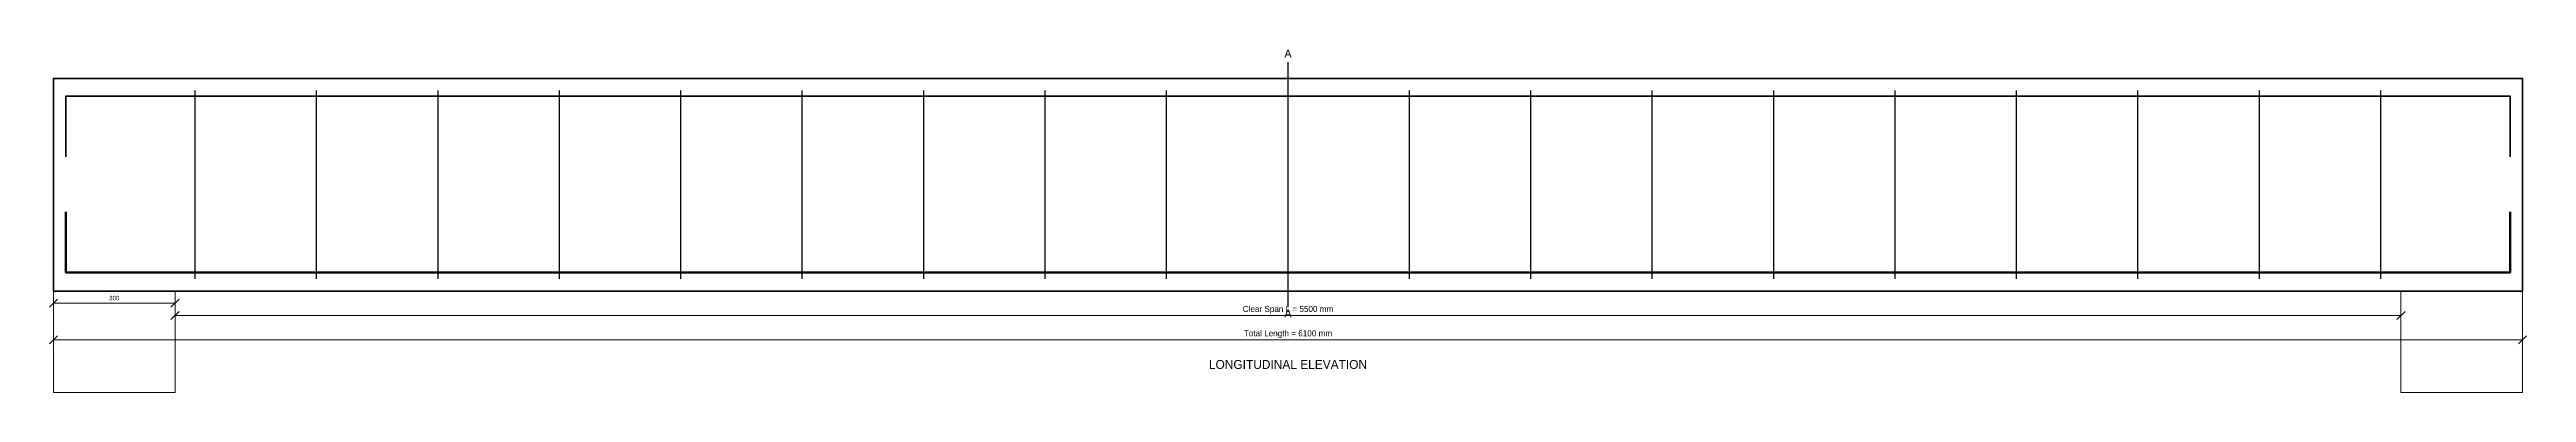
# Model space of a CAD drawing. Header units: millimetres. Extents: x -450 to 6910, y -698 to 596.
# Drawn here: x 790 to 6910, y -250 to 596 of the extents above; entities that cross this region are included whole.
import ezdxf
from ezdxf.enums import TextEntityAlignment as Align

# ---------------------------------------------------------------- set-up
doc = ezdxf.new("R2010")
doc.units = ezdxf.units.MM
for name, color, linetype, lineweight in [('ANNOTATIONS', 6, 'Continuous', 25), ('DIMENSIONS', 2, 'Continuous', 18), ('HATCH', 8, 'Continuous', 13), ('OUTLINE', 7, 'Continuous', 35), ('REBAR_MAIN', 1, 'Continuous', 50), ('REBAR_TOP', 3, 'Continuous', 35), ('STIRRUPS', 4, 'Continuous', 25)]:
    doc.layers.add(name, color=color, linetype=linetype, lineweight=lineweight)

msp = doc.modelspace()

# ---------------------------------------------------------------- texts
at = {"layer": 'ANNOTATIONS'}
msp.add_text('A', height=20, dxfattribs=at).set_placement((3850, 570), align=Align.BOTTOM_CENTER)
for s, height, p in [('A', 20, (3850, -45)), ('LONGITUDINAL ELEVATION', 22, (3850, -170))]:
    msp.add_text(s, height=height, dxfattribs=at).set_placement(p, align=Align.TOP_CENTER)
at = {"layer": 'DIMENSIONS'}
for s, height, p in [('300', 11, (950, -26)), ('Clear Span L = 5500 mm', 15, (3850, -56)), ('Total Length = 6100 mm', 15, (3850, -116))]:
    msp.add_text(s, height=height, dxfattribs=at).set_placement(p, align=Align.BOTTOM_CENTER)

# ---------------------------------------------------------------- linework, layer by layer
at = {"layer": 'ANNOTATIONS'}
msp.add_line((3850, -40), (3850, 565), dxfattribs=at)
at = {"layer": 'DIMENSIONS'}
for p, q in [((800, 0), (800, -130)), ((800, 0), (800, -40)), ((1100, 0), (1100, -70)), ((1100, 0), (1100, -40)), ((6600, 0), (6600, -70)), ((6900, 0), (6900, -130)), ((790, -40), (810, -20)), ((800, -30), (1100, -30)), ((1090, -40), (1110, -20)), ((1090, -70), (1110, -50)), ((1100, -60), (6600, -60)), ((6590, -70), (6610, -50)), ((790, -130), (810, -110)), ((800, -120), (6900, -120)), ((6890, -130), (6910, -110))]:
    msp.add_line(p, q, dxfattribs=at)
at = {"layer": 'HATCH'}
for points in [[(800, -250), (1100, -250), (1100, 0), (800, 0), (800, -250)], [(6600, -250), (6900, -250), (6900, 0), (6600, 0), (6600, -250)]]:
    msp.add_lwpolyline(points, close=True, dxfattribs=at)
at = {"layer": 'OUTLINE'}
msp.add_lwpolyline([(800, 0), (6900, 0), (6900, 525), (800, 525), (800, 0)], close=True, dxfattribs=at)
at = {"layer": 'REBAR_MAIN'}
msp.add_lwpolyline([(830, 196), (830, 46), (6870, 46), (6870, 196)], dxfattribs=at)
at = {"layer": 'REBAR_TOP'}
msp.add_lwpolyline([(830, 331), (830, 481), (6870, 481), (6870, 331)], dxfattribs=at)
at = {"layer": 'STIRRUPS'}
for p, q in [((1150, 30), (1150, 495)), ((1450, 30), (1450, 495)), ((1750, 30), (1750, 495)), ((2050, 30), (2050, 495)), ((2350, 30), (2350, 495)), ((2650, 30), (2650, 495)), ((2950, 30), (2950, 495)), ((3250, 30), (3250, 495)), ((3550, 30), (3550, 495)), ((3850, 30), (3850, 495)), ((4150, 30), (4150, 495)), ((4450, 30), (4450, 495)), ((4750, 30), (4750, 495)), ((5050, 30), (5050, 495)), ((5350, 30), (5350, 495)), ((5650, 30), (5650, 495)), ((5950, 30), (5950, 495)), ((6250, 30), (6250, 495)), ((6550, 30), (6550, 495))]:
    msp.add_line(p, q, dxfattribs=at)

msp.set_redraw_order([(e.dxf.handle, doc.entitydb.next_handle()) for e in msp.query("TEXT MTEXT ATTDEF DIMENSION ARC_DIMENSION")])  # texts and dimensions are drawn at this point

doc.saveas('drawing.dxf')
